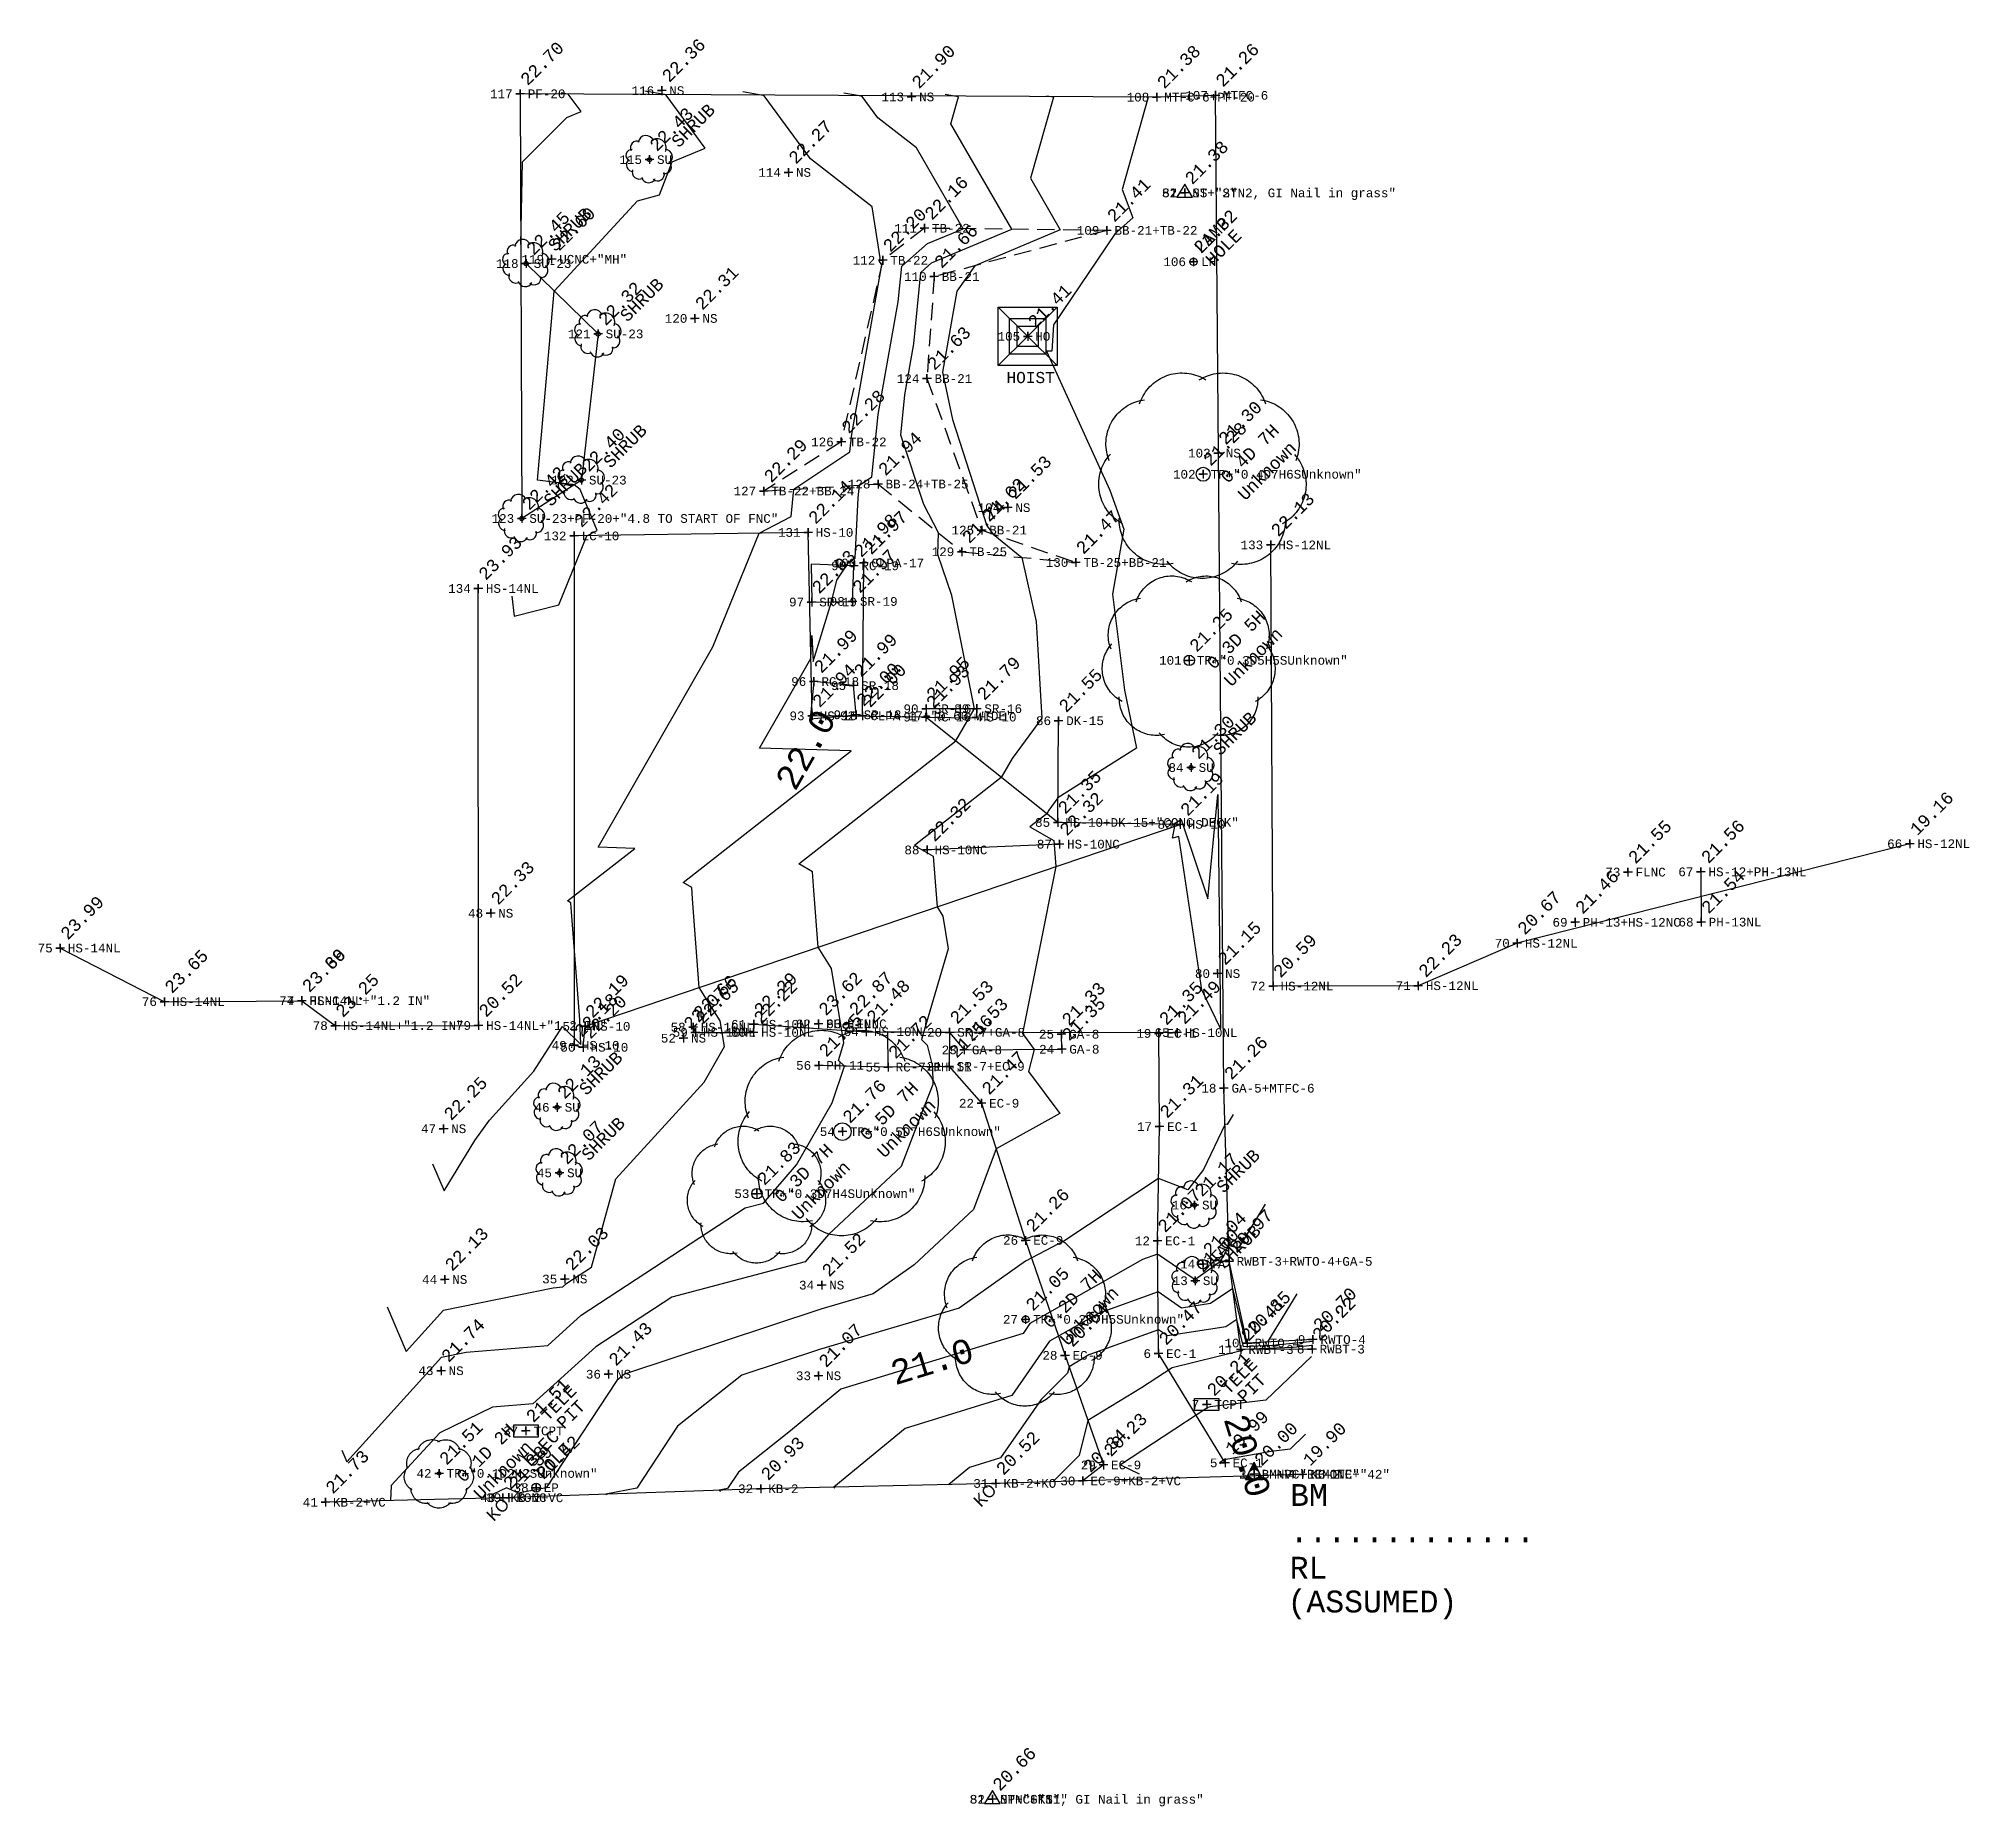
# Model space of a CAD drawing. Extents: x 473 to 674, y 500 to 672.
# Drawn here: x 472.7 to 528, y 499.8 to 550.5 of the extents above; entities that cross this region are included whole.
import ezdxf
from ezdxf.enums import TextEntityAlignment as Align

# ---------------------------------------------------------------- set-up
doc = ezdxf.new("R2010")
doc.units = 0
doc.linetypes.add('DASHED', pattern=[0.75, 0.5, -0.25])
for name, color, linetype in [('1', 7, 'CONTINUOUS'), ('11', 7, 'CONTINUOUS'), ('18', 7, 'CONTINUOUS'), ('2', 7, 'CONTINUOUS'), ('3', 7, 'CONTINUOUS'), ('36', 7, 'CONTINUOUS'), ('37', 7, 'CONTINUOUS'), ('38', 7, 'CONTINUOUS'), ('4', 7, 'CONTINUOUS'), ('40', 7, 'CONTINUOUS'), ('41', 7, 'CONTINUOUS'), ('42', 7, 'CONTINUOUS'), ('45', 7, 'CONTINUOUS'), ('46', 7, 'CONTINUOUS'), ('47', 7, 'CONTINUOUS'), ('5', 7, 'CONTINUOUS'), ('51', 7, 'CONTINUOUS'), ('52', 7, 'CONTINUOUS'), ('53', 7, 'CONTINUOUS'), ('54', 7, 'CONTINUOUS'), ('55', 7, 'CONTINUOUS'), ('6', 7, 'CONTINUOUS'), ('60', 7, 'CONTINUOUS'), ('61', 7, 'CONTINUOUS')]:
    doc.layers.add(name, color=color, linetype=linetype)
doc.styles.add('MONOTXT', font='MONOTXT', dxfattribs={"height": 0.2})
doc.styles.add('txt', font='TXT', dxfattribs={"height": 0.2})

msp = doc.modelspace()

# ---------------------------------------------------------------- texts
at = {"layer": '1', "color": 3, "linetype": 'CONTINUOUS', "style": 'MONOTXT'}
for s, p in [(' 22.70  ', (486.463, 548.902)), (' 22.36  ', (490.521, 548.993)), (' 21.90  ', (497.684, 548.812)), (' 21.38  ', (504.714, 548.806)), (' 21.26  ', (506.394, 548.858)), (' 22.43  ', (490.171, 547.015)), (' 22.27  ', (494.153, 546.648)), (' 21.38  ', (505.513, 546.061)), (' 21.38  ', (505.513, 546.061)), (' 21.38  ', (505.513, 546.061)), (' 22.16  ', (498.052, 545.047)), (' 21.41  ', (503.283, 544.986)), (' 22.45  ', (486.633, 544.035)), (' 22.20  ', (496.859, 544.128)), (' 21.32  ', (505.767, 544.086)), (' 21.66  ', (498.332, 543.661)), (' 22.31  ', (491.472, 542.462)), (' 22.32  ', (488.697, 542.018)), (' 21.41  ', (501.013, 541.948)), (' 21.63  ', (498.125, 540.737)), (' 22.28  ', (495.669, 538.921)), (' 21.30  ', (506.474, 538.599)), (' 22.40  ', (488.218, 537.825)), (' 21.94  ', (496.721, 537.713)), (' 21.28  ', (506.042, 537.993)), (' 22.29  ', (493.445, 537.512)), (' 22.42  ', (486.508, 536.725)), (' 21.53  ', (500.442, 537.036)), (' 22.42  ', (488.007, 536.225)), (' 22.14  ', (494.717, 536.325)), (' 21.62  ', (499.693, 536.392)), (' 21.97  ', (496.313, 535.449)), (' 21.74  ', (499.124, 535.771)), (' 21.47  ', (502.394, 535.463)), (' 21.98  ', (496.027, 535.368)), (' 22.03  ', (494.82, 534.329)), (' 21.97  ', (495.986, 534.346)), (' 21.25  ', (505.644, 532.657)), (' 21.99  ', (494.882, 532.05)), (' 21.99  ', (496.023, 531.933)), (' 21.94  ', (494.832, 531.066)), (' 22.00  ', (496.095, 531.097)), (' 22.00  ', (496.28, 531.067)), (' 21.93  ', (498.096, 531.03)), (' 21.95  ', (498.1, 531.269)), (' 21.79  ', (499.554, 531.272)), (' 21.55  ', (501.899, 530.926)), (' 21.30  ', (505.696, 529.583)), (' 21.35  ', (501.873, 528.009)), (' 21.19  ', (505.383, 527.954)), (' 22.33  ', (485.617, 525.406)), (' 21.15  ', (506.456, 523.676)), (' 22.19  ', (488.325, 522.164)), (' 22.18  ', (488.014, 521.619)), (' 22.07  ', (491.144, 521.823)), (' 21.53  ', (498.775, 521.991)), (' 21.33  ', (501.984, 521.938)), (' 21.35  ', (504.774, 521.96)), (' 22.20  ', (488.264, 521.562)), (' 21.85  ', (495.022, 521.043)), (' 21.53  ', (499.195, 521.486)), (' 21.35  ', (501.988, 521.506)), (' 21.72  ', (497.01, 520.994)), (' 21.56  ', (498.763, 521.015)), (' 21.47  ', (499.69, 519.958)), (' 21.26  ', (506.639, 520.389)), (' 22.13  ', (487.523, 519.841)), (' 22.25  ', (484.269, 519.227)), (' 21.76  ', (495.7, 519.144)), (' 21.31  ', (504.793, 519.289)), (' 22.07  ', (487.591, 517.962)), (' 21.83  ', (493.251, 517.365)), (' 21.17  ', (505.794, 517.038)), (' 21.26  ', (500.954, 516.025)), (' 21.07  ', (504.734, 516.013)), (' 21.04  ', (506.031, 515.345)), (' 20.97  ', (506.786, 515.424)), (' 22.13  ', (484.299, 514.905)), (' 22.03  ', (487.742, 514.918)), (' 21.52  ', (495.106, 514.743)), (' 21.00  ', (505.818, 514.869)), (' 21.05  ', (500.951, 513.761)), (' 20.64  ', (502.082, 512.729)), (' 20.47  ', (504.765, 512.78)), (' 20.41  ', (507.122, 512.894)), (' 20.85  ', (507.301, 513.082)), (' 20.22  ', (509.163, 512.908)), (' 20.70  ', (509.19, 513.183)), (' 21.74  ', (484.195, 512.289)), (' 21.43  ', (488.995, 512.188)), (' 21.07  ', (495.017, 512.143)), (' 20.21  ', (506.146, 511.32)), (' 21.51  ', (486.627, 510.564)), (' 20.23  ', (503.184, 509.586)), (' 19.99  ', (506.669, 509.646)), (' 21.51  ', (484.138, 509.344)), (' 21.42  ', (486.922, 508.935)), (' 20.93  ', (493.358, 508.903)), (' 20.52  ', (500.101, 509.057)), (' 20.34  ', (502.596, 509.128)), (' 19.90  ', (508.894, 509.317)), (' 21.73  ', (480.878, 508.517)), (' 21.38  ', (485.969, 508.645)), (' 20.66  ', (500, 500))]:
    msp.add_text(s, height=0.35, rotation=45, dxfattribs=at).set_placement(p)
at = {"layer": '3', "color": 7, "linetype": 'CONTINUOUS', "style": 'MONOTXT'}
for s, p in [(' 22.60  ', (487.365, 544.158)), (' 22.32  ', (498.127, 527.221)), (' 22.32  ', (501.923, 527.387)), (' 21.55  ', (518.221, 526.585)), (' 21.46  ', (516.706, 525.146)), (' 23.69  ', (480.205, 522.899)), (' 22.87  ', (495.887, 522.236)), (' 20.00  ', (507.504, 509.321)), (' 21.39  ', (486.138, 508.648)), (' 20.66  ', (500, 500))]:
    msp.add_text(s, height=0.35, rotation=45, dxfattribs=at).set_placement(p)
at = {"layer": '36', "color": 3, "linetype": 'CONTINUOUS', "style": 'MONOTXT'}
for s, p in [(' 0.4D 7H ', (506.536, 537.498)), (' Unknown', (507.031, 537.003)), (' 0.3D 5H ', (506.138, 532.162)), (' Unknown', (506.633, 531.667)), (' 0.5D 7H ', (496.194, 518.649)), (' Unknown', (496.689, 518.154)), (' 0.3D 7H ', (493.745, 516.87)), (' Unknown', (494.24, 516.375)), (' 0.2D 7H ', (501.445, 513.267)), (' Unknown', (501.94, 512.772)), (' 0.1D 2H ', (484.632, 508.849)), (' Unknown', (485.127, 508.354))]:
    msp.add_text(s, height=0.35, rotation=45, dxfattribs=at).set_placement(p)
at = {"layer": '4', "color": 7, "linetype": 'CONTINUOUS', "style": 'MONOTXT'}
for s, p in [(' 22.13  ', (507.98, 535.967)), (' 23.93  ', (485.263, 534.718)), (' 19.16  ', (526.3, 527.399)), (' 21.56  ', (520.313, 526.593)), (' 21.54  ', (520.318, 525.152)), (' 23.99  ', (473.279, 524.408)), (' 20.67  ', (515.048, 524.547)), (' 20.59  ', (508.046, 523.316)), (' 22.23  ', (512.21, 523.328)), (' 23.65  ', (476.266, 522.87)), (' 23.36  ', (480.205, 522.898)), (' 23.25  ', (481.164, 522.182)), (' 20.52  ', (485.271, 522.187)), (' 22.66  ', (491.424, 522.14)), (' 22.29  ', (493.157, 522.222)), (' 23.62  ', (495.012, 522.232)), (' 22.65  ', (491.485, 521.99)), (' 22.22  ', (493.155, 521.988)), (' 21.48  ', (496.386, 522.01)), (' 21.49  ', (505.298, 521.984))]:
    msp.add_text(s, height=0.35, rotation=45, dxfattribs=at).set_placement(p)
at = {"layer": '5', "color": 1, "linetype": 'CONTINUOUS', "style": 'MONOTXT'}
for s, p in [(' NS', (490.521, 548.993)), (' PF-20', (486.463, 548.902)), (' NS', (497.684, 548.812)), (' MTFC-6+PF-20', (504.714, 548.806)), (' MTFC-6', (506.394, 548.858)), (' SU', (490.171, 547.015)), (' NS', (494.153, 546.648)), (' ST+"STN2, GI Nail in grass"', (505.513, 546.061)), (' ST+"2"', (505.513, 546.061)), (' NS', (505.513, 546.061)), (' TB-22', (498.052, 545.047)), (' BB-21+TB-22', (503.283, 544.986)), (' SU-23', (486.633, 544.035)), (' UCNC+"MH"', (487.365, 544.158)), (' TB-22', (496.859, 544.128)), (' LH', (505.767, 544.086)), (' BB-21', (498.332, 543.661)), (' NS', (491.472, 542.462)), (' SU-23', (488.697, 542.018)), (' HO', (501.013, 541.948)), (' BB-21', (498.125, 540.737)), (' TB-22', (495.669, 538.921)), (' NS', (506.474, 538.599)), (' TR+"0.4D7H6SUnknown"', (506.042, 537.993)), (' SU-23', (488.218, 537.825)), (' TB-22+BB-24', (493.445, 537.512)), (' BB-24+TB-25', (496.721, 537.713)), (' NS', (500.442, 537.036)), (' SU-23+PF-20+"4.8 TO START OF FNC"', (486.508, 536.725)), (' LC-10', (488.007, 536.225)), (' HS-10', (494.717, 536.325)), (' BB-21', (499.693, 536.392)), (' TB-25', (499.124, 535.771)), (' HS-12NL', (507.98, 535.967)), (' RC-19', (496.027, 535.368)), (' CLPA-17', (496.313, 535.449)), (' TB-25+BB-21', (502.394, 535.463)), (' HS-14NL', (485.263, 534.718)), (' SR-19', (494.82, 534.329)), (' SR-19', (495.986, 534.346)), (' TR+"0.3D5H5SUnknown"', (505.644, 532.657)), (' RC-18', (494.882, 532.05)), (' SR-18', (496.023, 531.933)), (' SR-16', (498.1, 531.269)), (' SR-16', (499.554, 531.272)), (' HS-10', (494.832, 531.066)), (' SR-18', (496.095, 531.097)), (' CLPA-17+"0.60 WIDE"', (496.28, 531.067)), (' RC-16+HS-10', (498.096, 531.03)), (' DK-15', (501.899, 530.926)), (' SU', (505.696, 529.583)), (' HS-10+DK-15+"CONC DECK"', (501.873, 528.009)), (' HS-10', (505.383, 527.954)), (' HS-10NC', (501.923, 527.387)), (' HS-12NL', (526.3, 527.399)), (' HS-10NC', (498.127, 527.221)), (' FLNC', (518.221, 526.585)), (' HS-12+PH-13NL', (520.313, 526.593)), (' NS', (485.617, 525.406)), (' PH-13NL', (520.318, 525.152)), (' PH-13+HS-12NC', (516.706, 525.146)), (' HS-14NL', (473.279, 524.408)), (' HS-12NL', (515.048, 524.547)), (' NS', (506.456, 523.676)), (' HS-12NL', (508.046, 523.316)), (' HS-12NL', (512.21, 523.328)), (' HS-14NL', (476.266, 522.87)), (' HS-14NL+"1.2 IN"', (480.205, 522.898)), (' FLNC', (480.205, 522.899)), (' HS-14NL+"1.2 IN"', (481.164, 522.182)), (' HS-14NL+"1.2 IN"', (485.271, 522.187)), (' HS-10', (488.325, 522.164)), (' HS-10NL', (491.424, 522.14)), (' HS-10NL', (491.485, 521.99)), (' HS-10NL', (493.155, 521.988)), (' HS-10NL', (493.157, 522.222)), (' PH-11NL', (495.012, 522.232)), (' FLNC', (495.887, 522.236)), (' HS-10NL', (496.386, 522.01)), (' SR-7+GA-8', (498.775, 521.991)), (' GA-8', (501.984, 521.938)), (' EC-1', (504.774, 521.96)), (' HS-10NL', (505.298, 521.984)), (' HS-10', (488.014, 521.619)), (' HS-10', (488.264, 521.562)), (' NS', (491.144, 521.823)), (' GA-8', (499.195, 521.486)), (' GA-8', (501.988, 521.506)), (' PH-11', (495.022, 521.043)), (' RC-7+PH-11', (497.01, 520.994)), (' SR-7+EC-9', (498.763, 521.015)), (' GA-5+MTFC-6', (506.639, 520.389)), (' SU', (487.523, 519.841)), (' EC-9', (499.69, 519.958)), (' NS', (484.269, 519.227)), (' TR+"0.5D7H6SUnknown"', (495.7, 519.144)), (' EC-1', (504.793, 519.289)), (' SU', (487.591, 517.962)), (' TR+"0.3D7H4SUnknown"', (493.251, 517.365)), (' SU', (505.794, 517.038)), (' EC-9', (500.954, 516.025)), (' EC-1', (504.734, 516.013)), (' TA', (506.031, 515.345)), (' RWBT-3+RWTO-4+GA-5', (506.786, 515.424)), (' NS', (484.299, 514.905)), (' NS', (487.742, 514.918)), (' NS', (495.106, 514.743)), (' SU', (505.818, 514.869)), (' TR+"0.2D7H5SUnknown"', (500.951, 513.761)), (' RWTO-4', (507.301, 513.082)), (' RWTO-4', (509.19, 513.183)), (' EC-9', (502.082, 512.729)), (' EC-1', (504.765, 512.78)), (' RWBT-3', (507.122, 512.894)), (' RWBT-3', (509.163, 512.908)), (' NS', (484.195, 512.289)), (' NS', (488.995, 512.188)), (' NS', (495.017, 512.143)), (' TCPT', (506.146, 511.32)), (' TCPT', (486.627, 510.564)), (' TR+"0.1D2H2SUnknown"', (484.138, 509.344)), (' EC-9+KB-2+VC', (502.596, 509.128)), (' EC-9', (503.184, 509.586)), (' EC-1', (506.669, 509.646)), (' BMNP+"REMOTE"', (507.504, 509.323)), (' BM+VC+EC-1NC+"42"', (507.504, 509.321)), (' KB-2', (508.894, 509.317)), (' KB-2+VC', (485.969, 508.645)), (' KONC', (486.138, 508.648)), (' EP', (486.922, 508.935)), (' KB-2', (493.358, 508.903)), (' KB-2+KO', (500.101, 509.057)), (' KB-2+VC', (480.878, 508.517)), (' ST+"STN1, GI Nail in grass"', (500, 500)), (' STNC+"1"', (500, 500)), (' NP+"CKS1"', (500.002, 500))]:
    msp.add_text(s, height=0.25, dxfattribs=at).set_placement(p, align=Align.MIDDLE_LEFT)
at = {"layer": '6', "color": 2, "linetype": 'CONTINUOUS', "style": 'MONOTXT'}
for s, p in [('116 ', (490.521, 548.993)), ('117 ', (486.463, 548.902)), ('113 ', (497.684, 548.812)), ('108 ', (504.714, 548.806)), ('107 ', (506.394, 548.858)), ('115 ', (490.171, 547.015)), ('114 ', (494.153, 546.648)), ('S2 ', (505.513, 546.061)), ('57 ', (505.513, 546.061)), ('81 ', (505.513, 546.061)), ('111 ', (498.052, 545.047)), ('109 ', (503.283, 544.986)), ('118 ', (486.633, 544.035)), ('119 ', (487.365, 544.158)), ('112 ', (496.859, 544.128)), ('106 ', (505.767, 544.086)), ('110 ', (498.332, 543.661)), ('120 ', (491.472, 542.462)), ('121 ', (488.697, 542.018)), ('105 ', (501.013, 541.948)), ('124 ', (498.125, 540.737)), ('126 ', (495.669, 538.921)), ('103 ', (506.474, 538.599)), ('102 ', (506.042, 537.993)), ('122 ', (488.218, 537.825)), ('127 ', (493.445, 537.512)), ('128 ', (496.721, 537.713)), ('104 ', (500.442, 537.036)), ('123 ', (486.508, 536.725)), ('132 ', (488.007, 536.225)), ('131 ', (494.717, 536.325)), ('125 ', (499.693, 536.392)), ('129 ', (499.124, 535.771)), ('133 ', (507.98, 535.967)), ('99 ', (496.027, 535.368)), ('100 ', (496.313, 535.449)), ('130 ', (502.394, 535.463)), ('134 ', (485.263, 534.718)), ('97 ', (494.82, 534.329)), ('98 ', (495.986, 534.346)), ('101 ', (505.644, 532.657)), ('96 ', (494.882, 532.05)), ('95 ', (496.023, 531.933)), ('90 ', (498.1, 531.269)), ('89 ', (499.554, 531.272)), ('93 ', (494.832, 531.066)), ('94 ', (496.095, 531.097)), ('92 ', (496.28, 531.067)), ('91 ', (498.096, 531.03)), ('86 ', (501.899, 530.926)), ('84 ', (505.696, 529.583)), ('85 ', (501.873, 528.009)), ('83 ', (505.383, 527.954)), ('87 ', (501.923, 527.387)), ('66 ', (526.3, 527.399)), ('88 ', (498.127, 527.221)), ('73 ', (518.221, 526.585)), ('67 ', (520.313, 526.593)), ('48 ', (485.617, 525.406)), ('68 ', (520.318, 525.152)), ('69 ', (516.706, 525.146)), ('75 ', (473.279, 524.408)), ('70 ', (515.048, 524.547)), ('80 ', (506.456, 523.676)), ('72 ', (508.046, 523.316)), ('71 ', (512.21, 523.328)), ('76 ', (476.266, 522.87)), ('74 ', (480.205, 522.899)), ('77 ', (480.205, 522.898)), ('78 ', (481.164, 522.182)), ('79 ', (485.271, 522.187)), ('51 ', (488.325, 522.164)), ('58 ', (491.424, 522.14)), ('59 ', (491.485, 521.99)), ('60 ', (493.155, 521.988)), ('61 ', (493.157, 522.222)), ('62 ', (495.012, 522.232)), ('63 ', (495.887, 522.236)), ('64 ', (496.386, 522.01)), ('20 ', (498.775, 521.991)), ('25 ', (501.984, 521.938)), ('19 ', (504.774, 521.96)), ('65 ', (505.298, 521.984)), ('49 ', (488.014, 521.619)), ('50 ', (488.264, 521.562)), ('52 ', (491.144, 521.823)), ('23 ', (499.195, 521.486)), ('24 ', (501.988, 521.506)), ('56 ', (495.022, 521.043)), ('55 ', (497.01, 520.994)), ('21 ', (498.763, 521.015)), ('18 ', (506.639, 520.389)), ('46 ', (487.523, 519.841)), ('22 ', (499.69, 519.958)), ('47 ', (484.269, 519.227)), ('54 ', (495.7, 519.144)), ('17 ', (504.793, 519.289)), ('45 ', (487.591, 517.962)), ('53 ', (493.251, 517.365)), ('16 ', (505.794, 517.038)), ('26 ', (500.954, 516.025)), ('12 ', (504.734, 516.013)), ('14 ', (506.031, 515.345)), ('15 ', (506.786, 515.424)), ('44 ', (484.299, 514.905)), ('35 ', (487.742, 514.918)), ('34 ', (495.106, 514.743)), ('13 ', (505.818, 514.869)), ('27 ', (500.951, 513.761)), ('10 ', (507.301, 513.082)), ('9 ', (509.19, 513.183)), ('28 ', (502.082, 512.729)), ('6 ', (504.765, 512.78)), ('11 ', (507.122, 512.894)), ('8 ', (509.163, 512.908)), ('43 ', (484.195, 512.289)), ('36 ', (488.995, 512.188)), ('33 ', (495.017, 512.143)), ('7 ', (506.146, 511.32)), ('37 ', (486.627, 510.564)), ('42 ', (484.138, 509.344)), ('30 ', (502.596, 509.128)), ('29 ', (503.184, 509.586)), ('5 ', (506.669, 509.646)), ('3 ', (507.504, 509.321)), ('1 ', (507.504, 509.323)), ('4 ', (508.894, 509.317)), ('40 ', (485.969, 508.645)), ('39 ', (486.138, 508.648)), ('38 ', (486.922, 508.935)), ('32 ', (493.358, 508.903)), ('31 ', (500.101, 509.057)), ('41 ', (480.878, 508.517)), ('S1 ', (500, 500)), ('82 ', (500.002, 500)), ('2 ', (500, 500))]:
    msp.add_text(s, height=0.25, dxfattribs=at).set_placement(p, align=Align.MIDDLE_RIGHT)
at = {"layer": '61', "color": 7, "linetype": 'CONTINUOUS', "style": 'MONOTXT'}
for s, rotation, p in [('22.0', 60.3057, (494.641, 530.103)), ('21.0', 17.0634, (498.266, 512.559)), ('20.0', 287.208, (507.317, 509.852))]:
    msp.add_text(s, height=0.7, rotation=rotation, dxfattribs=at).set_placement(p, align=Align.MIDDLE)

# ---------------------------------------------------------------- blocks, each defined once
blk = doc.blocks.new('STN')
at = {"layer": '4', "color": 7, "linetype": 'CONTINUOUS'}
blk.add_lwpolyline([(-0.223, -0.125), (0.223, -0.125), (0, 0.249)], close=True, dxfattribs=at)
blk.add_point((0, 0.019), dxfattribs=at)
blk = doc.blocks.new('*O15')
at = {"layer": '51', "color": 30, "linetype": 'CONTINUOUS'}
for p, q in [((-0.25, -0.244), (0, 0.245)), ((0.25, -0.244), (0, 0.245)), ((-0.25, -0.244), (0.25, -0.244)), ((-0.169, -0.192), (-0.168, -0.192))]:
    blk.add_line(p, q, dxfattribs=at)
for points in [[(0.001, 0.226), (0.103, 0.025), (0.055, 0.052), (-0.001, 0.063), (-0.045, 0.054), (-0.079, 0.042), (-0.109, 0.021), (-0.002, 0.226)], [(-0.001, 0.205), (0.085, 0.049), (0.05, 0.061), (0.013, 0.066), (-0.028, 0.059), (-0.05, 0.056), (-0.088, 0.046), (-0.075, 0.078), (-0.002, 0.204)], [(-0.002, 0.188), (0.068, 0.064), (0.041, 0.069), (0.002, 0.07), (-0.054, 0.062), (-0.075, 0.058), (-0.004, 0.187)], [(-0.002, 0.167), (0.05, 0.076), (-0.005, 0.078), (-0.056, 0.067), (-0.006, 0.168)], [(-0.004, 0.152), (0.037, 0.085), (-0.003, 0.085), (-0.041, 0.077), (-0.005, 0.149)], [(-0.001, 0.131), (0.017, 0.095), (-0.021, 0.091), (-0.003, 0.133)], [(-0.003, 0.116), (0.004, 0.107), (-0.005, 0.105), (-0.004, 0.114)], [(-0.069, -0.237), (-0.235, -0.236), (-0.157, -0.074), (-0.159, -0.12), (-0.145, -0.16), (-0.116, -0.203), (-0.068, -0.234)], [(-0.094, -0.23), (-0.219, -0.225), (-0.167, -0.107), (-0.162, -0.132), (-0.145, -0.169), (-0.129, -0.197), (-0.097, -0.228)], [(-0.119, -0.219), (-0.204, -0.215), (-0.171, -0.135), (-0.156, -0.168), (-0.121, -0.215)], [(-0.169, -0.156), (-0.189, -0.205), (-0.141, -0.213), (-0.168, -0.158)], [(-0.169, -0.178), (-0.175, -0.195), (-0.158, -0.202), (-0.168, -0.179)], [(0.155, -0.079), (0.235, -0.235), (0.062, -0.238), (0.107, -0.21), (0.146, -0.153), (0.158, -0.09)], [(0.217, -0.225), (0.092, -0.229), (0.12, -0.206), (0.153, -0.157), (0.158, -0.111), (0.218, -0.222)], [(0.201, -0.217), (0.116, -0.222), (0.135, -0.202), (0.149, -0.17), (0.164, -0.139), (0.206, -0.219)], [(0.166, -0.161), (0.189, -0.209), (0.141, -0.209), (0.163, -0.162)], [(0.165, -0.179), (0.175, -0.2), (0.153, -0.2), (0.162, -0.183)], [(0.166, -0.192), (0.168, -0.195), (0.163, -0.194), (0.164, -0.192)]]:
    blk.add_lwpolyline(points, dxfattribs=at)
blk.add_circle((0.001, -0.094), 0.15, dxfattribs=at)
blk = doc.blocks.new('*O16')
at = {"layer": '51', "color": 30, "linetype": 'CONTINUOUS', "style": 'MONOTXT'}
for s, p in [('BM ', (-2.447, 0.732)), ('RL ', (-2.46, -1.355))]:
    blk.add_text(s, height=0.625, dxfattribs=at).set_placement(p)
for tag in ['TAG00', 'TAG10', 'TAG20']:
    blk.add_attdef(tag, (0, 0), '', height=0.625, dxfattribs=at)
blk = doc.blocks.new('BMHT')
at = {"layer": '51', "color": 30, "linetype": 'CONTINUOUS'}
blk.add_blockref('*O15', (-0.001, 0.094), dxfattribs=at)
ref = blk.add_blockref('*O16', (3.479, -1.64), dxfattribs=at)
ref.add_attrib('TAG20', '.............', (1.019, -1.954), dxfattribs={"color": 30, "linetype": 'CONTINUOUS', "height": 0.625, "style": 'MONOTXT'})
at = {"layer": '51', "color": 30, "linetype": 'CONTINUOUS', "style": 'MONOTXT'}
blk.add_text('(ASSUMED)', height=0.625, dxfattribs=at).set_placement((0.958, -3.964))
blk = doc.blocks.new('TP')
at = {"layer": '53', "color": 5, "linetype": 'CONTINUOUS'}
blk.add_lwpolyline([(-0.35, 0.176), (0.349, 0.176), (0.349, -0.176), (-0.35, -0.176)], close=True, dxfattribs=at)
at = {"layer": '53', "color": 5, "linetype": 'CONTINUOUS', "style": 'MONOTXT'}
for s, p in [('TELE', (0.624, 0.262)), ('PIT', (1.09, 0.03))]:
    blk.add_text(s, height=0.35, rotation=45, dxfattribs=at).set_placement(p)
blk = doc.blocks.new('*O19')
at = {"layer": '18', "color": 3, "linetype": 'CONTINUOUS'}
blk.add_circle((0.008733, -0.014351), 0.06, dxfattribs=at)
for centre, radius, start, end in [((-0.089058, 0.455001), 0.223949, 18.5271, 174.594381), ((0.224454, 0.316643), 0.265509, 337.829442, 129.073458), ((-0.499977, 0.108022), 0.16679, 84.886172, 246.468386), ((-0.358447, 0.33607), 0.177891, 63.138222, 208.481331), ((0.455563, 0.066152), 0.212249, 297.993031, 89.448886), ((-0.462107, -0.16199), 0.192737, 128.406394, 271.990853), ((-0.282029, -0.364834), 0.20853, 162.463739, 299.943144), ((-0.013806, -0.466964), 0.209392, 194.933031, 334.409214), ((0.242599, -0.433082), 0.191464, 229.476608, 15.547208), ((0.441369, -0.217673), 0.194678, 257.957975, 48.796522)]:
    blk.add_arc(centre, radius, start, end, dxfattribs=at)
blk = doc.blocks.new('SU')
at = {"layer": '18', "color": 3, "linetype": 'CONTINUOUS'}
blk.add_blockref('*O19', (-0.009, 0.014), dxfattribs=at)
at = {"layer": '46', "color": 3, "linetype": 'CONTINUOUS', "style": 'MONOTXT'}
blk.add_text('SHRUB', height=0.35, rotation=45, dxfattribs=at).set_placement((0.714256, 0.443744), align=Align.MIDDLE_LEFT)
blk = doc.blocks.new('TAP')
at = {"layer": '52', "color": 54, "linetype": 'CONTINUOUS'}
blk.add_circle((-0.000122, 0.000291), 0.13248, dxfattribs=at)
at = {"layer": '52', "color": 54, "linetype": 'CONTINUOUS', "style": 'MONOTXT'}
blk.add_text('TAP', height=0.32, rotation=47.666419, dxfattribs=at).set_placement((0.271722, 0.083751), align=Align.MIDDLE_LEFT)
blk = doc.blocks.new('TREE')
at = {"layer": '11', "color": 7, "linetype": 'CONTINUOUS'}
for points in [[(-0.30376, 0.336038, -0.050663), (-0.286511, 0.375565, -0.050652), (-0.261664, 0.41082, -0.050649), (-0.230236, 0.440361, -0.050655), (-0.193512, 0.462979, -0.050667), (-0.152996, 0.477748, -0.050685), (-0.110344, 0.484064, -0.050705), (-0.067302, 0.481669, -0.050724), (-0.025632, 0.470661, -0.05074), (0.012963, 0.45149, -0.05074)], [(-0.018469, 0.451129, -0.050659), (0.020141, 0.470347, -0.050675), (0.06182, 0.481405, -0.050694), (0.104864, 0.483852, -0.050714), (0.14751, 0.477587, -0.050732), (0.188015, 0.462867, -0.050744), (0.224721, 0.440294, -0.05075), (0.256126, 0.410791, -0.050747), (0.280945, 0.375566, -0.050736), (0.298163, 0.33606, -0.050736)], [(-0.448509, 0.064566, -0.050727), (-0.460692, 0.105907, -0.050708), (-0.464304, 0.148863, -0.050688), (-0.459197, 0.191675, -0.050669), (-0.44558, 0.232592, -0.050656), (-0.42401, 0.26994, -0.05065), (-0.395369, 0.302191, -0.050651), (-0.36083, 0.328024, -0.050661), (-0.321806, 0.346384, -0.050677), (-0.279893, 0.356519, -0.050677)], [(0.273873, 0.355987, -0.050722), (0.315777, 0.345903, -0.050738), (0.354787, 0.32759, -0.050748), (0.389305, 0.301798, -0.05075), (0.41792, 0.269582, -0.050743), (0.439461, 0.23226, -0.05073), (0.453046, 0.19136, -0.050711), (0.458119, 0.148553, -0.050691), (0.454473, 0.105594, -0.050672), (0.442258, 0.064238, -0.050672)], [(-0.384987, -0.236263, -0.050746), (-0.420901, -0.212451, -0.05075), (-0.451282, -0.181894, -0.050746), (-0.474886, -0.145843, -0.050734), (-0.490746, -0.105772, -0.050717), (-0.498216, -0.063321, -0.050697), (-0.496988, -0.020226, -0.050677), (-0.487113, 0.021748, -0.050661), (-0.468995, 0.060885, -0.050651), (-0.443376, 0.095583, -0.050651)], [(0.436475, 0.095129, -0.050748), (0.462067, 0.060462, -0.050738), (0.480154, 0.021347, -0.050722), (0.489996, -0.020616, -0.050702), (0.49119, -0.063709, -0.050682), (0.483687, -0.106169, -0.050665), (0.467794, -0.146259, -0.050653), (0.444162, -0.182339, -0.050649), (0.413757, -0.212932, -0.050653), (0.377824, -0.236787, -0.050653)], [(-0.142916, -0.425687, -0.050688), (-0.185757, -0.430546, -0.050708), (-0.228691, -0.426687, -0.050727), (-0.269961, -0.414265, -0.050742), (-0.307879, -0.393789, -0.050749), (-0.340892, -0.366098, -0.050749), (-0.367651, -0.332325, -0.05074), (-0.387061, -0.29385, -0.050725), (-0.398327, -0.252248, -0.050706), (-0.400988, -0.209223, -0.050706)], [(0.393255, -0.209386, -0.050693), (0.39056, -0.252415, -0.050674), (0.379261, -0.29403, -0.050659), (0.359821, -0.332528, -0.050651), (0.333035, -0.366335, -0.05065), (0.299999, -0.394065, -0.050657), (0.262065, -0.414587, -0.050672), (0.220786, -0.427058, -0.05069), (0.177849, -0.43097, -0.050711), (0.135012, -0.426162, -0.050711)], [(0.164435, -0.415072, -0.050649), (0.134714, -0.446329, -0.050652), (0.099316, -0.470972, -0.050663), (0.05969, -0.487993, -0.05068), (0.017458, -0.496694, -0.050699), (-0.025653, -0.49672, -0.050719), (-0.067878, -0.48807, -0.050736), (-0.10749, -0.471097, -0.050747), (-0.142868, -0.446497, -0.05075), (-0.172565, -0.415276, -0.05075)]]:
    blk.add_lwpolyline(points, format="xyb", dxfattribs=at)
blk = doc.blocks.new('KO')
at = {"layer": '41', "color": 7, "linetype": 'CONTINUOUS', "style": 'txt'}
blk.add_text('KO', height=0.35, rotation=45, dxfattribs=at).set_placement((-0.553744, -0.576256), align=Align.MIDDLE_LEFT)
blk = doc.blocks.new('EP')
at = {"layer": '55', "color": 2, "linetype": 'CONTINUOUS'}
blk.add_circle((-0.000471, 0.000336), 0.128, dxfattribs=at)
at = {"layer": '55', "color": 2, "linetype": 'CONTINUOUS', "style": 'MONOTXT'}
for s, p in [('ELEC', (-0.163, 0.581)), ('POLE', (0.199, 0.218))]:
    blk.add_text(s, height=0.35, rotation=45, dxfattribs=at).set_placement(p)
blk = doc.blocks.new('*O24')
at = {"layer": '41', "color": 7, "linetype": 'CONTINUOUS'}
for p, q in [((-0.846, 0.835), (0.846, -0.834)), ((-0.845, -0.835), (0.847, 0.835))]:
    blk.add_line(p, q, dxfattribs=at)
for points in [[(-0.846, 0.835), (0.847, 0.835), (0.846, -0.834), (-0.845, -0.835)], [(-0.518, 0.507), (0.521, 0.507), (0.52, -0.507), (-0.518, -0.507)], [(-0.301, 0.291), (0.302, 0.291), (0.303, -0.29), (-0.302, -0.29)]]:
    blk.add_lwpolyline(points, close=True, dxfattribs=at)
blk = doc.blocks.new('HOIST')
at = {"layer": '41', "color": 7, "linetype": 'CONTINUOUS'}
blk.add_blockref('*O24', (-0.001, 0), dxfattribs=at)
at = {"layer": '41', "color": 7, "linetype": 'CONTINUOUS', "style": 'MONOTXT'}
blk.add_text('HOIST', height=0.32, dxfattribs=at).set_placement((-0.608, -1.341))
blk = doc.blocks.new('LAMPH')
at = {"layer": '54', "color": 62, "linetype": 'CONTINUOUS'}
blk.add_circle((-0.000051, -0.000089), 0.1035, dxfattribs=at)
at = {"layer": '54', "color": 62, "linetype": 'CONTINUOUS', "style": 'MONOTXT'}
for s, p in [('LAMP', (0.095256, 0.333744)), ('HOLE', (0.426256, -0.014256))]:
    blk.add_text(s, height=0.35, rotation=45, dxfattribs=at).set_placement(p, align=Align.MIDDLE_LEFT)

# ---------------------------------------------------------------- linework, layer by layer
at = {"layer": '2', "color": 3, "linetype": 'CONTINUOUS'}
for points in [[(490.646, 548.993), (490.396, 548.993), (490.521, 548.993), (490.521, 549.118), (490.521, 548.868)], [(486.588, 548.902), (486.338, 548.902), (486.463, 548.902), (486.463, 549.027), (486.463, 548.777)], [(497.809, 548.812), (497.559, 548.812), (497.684, 548.812), (497.684, 548.937), (497.684, 548.687)], [(504.839, 548.806), (504.589, 548.806), (504.714, 548.806), (504.714, 548.931), (504.714, 548.681)], [(506.519, 548.858), (506.269, 548.858), (506.394, 548.858), (506.394, 548.983), (506.394, 548.733)], [(490.296, 547.015), (490.046, 547.015), (490.171, 547.015), (490.171, 547.14), (490.171, 546.89)], [(494.278, 546.648), (494.028, 546.648), (494.153, 546.648), (494.153, 546.773), (494.153, 546.523)], [(505.638, 546.061), (505.388, 546.061), (505.513, 546.061), (505.513, 546.186), (505.513, 545.936)], [(505.638, 546.061), (505.388, 546.061), (505.513, 546.061), (505.513, 546.186), (505.513, 545.936)], [(505.638, 546.061), (505.388, 546.061), (505.513, 546.061), (505.513, 546.186), (505.513, 545.936)], [(498.177, 545.047), (497.927, 545.047), (498.052, 545.047), (498.052, 545.172), (498.052, 544.922)], [(503.408, 544.986), (503.158, 544.986), (503.283, 544.986), (503.283, 545.111), (503.283, 544.861)], [(486.758, 544.035), (486.508, 544.035), (486.633, 544.035), (486.633, 544.16), (486.633, 543.91)], [(496.984, 544.128), (496.734, 544.128), (496.859, 544.128), (496.859, 544.253), (496.859, 544.003)], [(505.892, 544.086), (505.642, 544.086), (505.767, 544.086), (505.767, 544.211), (505.767, 543.961)], [(498.457, 543.661), (498.207, 543.661), (498.332, 543.661), (498.332, 543.786), (498.332, 543.536)], [(491.597, 542.462), (491.347, 542.462), (491.472, 542.462), (491.472, 542.587), (491.472, 542.337)], [(488.822, 542.018), (488.572, 542.018), (488.697, 542.018), (488.697, 542.143), (488.697, 541.893)], [(501.138, 541.948), (500.888, 541.948), (501.013, 541.948), (501.013, 542.073), (501.013, 541.823)], [(498.25, 540.737), (498, 540.737), (498.125, 540.737), (498.125, 540.862), (498.125, 540.612)], [(495.794, 538.921), (495.544, 538.921), (495.669, 538.921), (495.669, 539.046), (495.669, 538.796)], [(506.599, 538.599), (506.349, 538.599), (506.474, 538.599), (506.474, 538.724), (506.474, 538.474)], [(506.167, 537.993), (505.917, 537.993), (506.042, 537.993), (506.042, 538.118), (506.042, 537.868)], [(488.343, 537.825), (488.093, 537.825), (488.218, 537.825), (488.218, 537.95), (488.218, 537.7)], [(493.57, 537.512), (493.32, 537.512), (493.445, 537.512), (493.445, 537.637), (493.445, 537.387)], [(496.846, 537.713), (496.596, 537.713), (496.721, 537.713), (496.721, 537.838), (496.721, 537.588)], [(500.567, 537.036), (500.317, 537.036), (500.442, 537.036), (500.442, 537.161), (500.442, 536.911)], [(486.633, 536.725), (486.383, 536.725), (486.508, 536.725), (486.508, 536.85), (486.508, 536.6)], [(488.132, 536.225), (487.882, 536.225), (488.007, 536.225), (488.007, 536.35), (488.007, 536.1)], [(494.842, 536.325), (494.592, 536.325), (494.717, 536.325), (494.717, 536.45), (494.717, 536.2)], [(499.818, 536.392), (499.568, 536.392), (499.693, 536.392), (499.693, 536.517), (499.693, 536.267)], [(499.249, 535.771), (498.999, 535.771), (499.124, 535.771), (499.124, 535.896), (499.124, 535.646)], [(496.152, 535.368), (495.902, 535.368), (496.027, 535.368), (496.027, 535.493), (496.027, 535.243)], [(496.438, 535.449), (496.188, 535.449), (496.313, 535.449), (496.313, 535.574), (496.313, 535.324)], [(502.519, 535.463), (502.269, 535.463), (502.394, 535.463), (502.394, 535.588), (502.394, 535.338)], [(494.945, 534.329), (494.695, 534.329), (494.82, 534.329), (494.82, 534.454), (494.82, 534.204)], [(496.111, 534.346), (495.861, 534.346), (495.986, 534.346), (495.986, 534.471), (495.986, 534.221)], [(505.769, 532.657), (505.519, 532.657), (505.644, 532.657), (505.644, 532.782), (505.644, 532.532)], [(495.007, 532.05), (494.757, 532.05), (494.882, 532.05), (494.882, 532.175), (494.882, 531.925)], [(496.148, 531.933), (495.898, 531.933), (496.023, 531.933), (496.023, 532.058), (496.023, 531.808)], [(498.225, 531.269), (497.975, 531.269), (498.1, 531.269), (498.1, 531.394), (498.1, 531.144)], [(499.679, 531.272), (499.429, 531.272), (499.554, 531.272), (499.554, 531.397), (499.554, 531.147)], [(494.957, 531.066), (494.707, 531.066), (494.832, 531.066), (494.832, 531.191), (494.832, 530.941)], [(496.22, 531.097), (495.97, 531.097), (496.095, 531.097), (496.095, 531.222), (496.095, 530.972)], [(496.405, 531.067), (496.155, 531.067), (496.28, 531.067), (496.28, 531.192), (496.28, 530.942)], [(498.221, 531.03), (497.971, 531.03), (498.096, 531.03), (498.096, 531.155), (498.096, 530.905)], [(502.024, 530.926), (501.774, 530.926), (501.899, 530.926), (501.899, 531.051), (501.899, 530.801)], [(505.821, 529.583), (505.571, 529.583), (505.696, 529.583), (505.696, 529.708), (505.696, 529.458)], [(501.998, 528.009), (501.748, 528.009), (501.873, 528.009), (501.873, 528.134), (501.873, 527.884)], [(505.508, 527.954), (505.258, 527.954), (505.383, 527.954), (505.383, 528.079), (505.383, 527.829)], [(485.742, 525.406), (485.492, 525.406), (485.617, 525.406), (485.617, 525.531), (485.617, 525.281)], [(506.581, 523.676), (506.331, 523.676), (506.456, 523.676), (506.456, 523.801), (506.456, 523.551)], [(488.45, 522.164), (488.2, 522.164), (488.325, 522.164), (488.325, 522.289), (488.325, 522.039)], [(498.9, 521.991), (498.65, 521.991), (498.775, 521.991), (498.775, 522.116), (498.775, 521.866)], [(502.109, 521.938), (501.859, 521.938), (501.984, 521.938), (501.984, 522.063), (501.984, 521.813)], [(504.899, 521.96), (504.649, 521.96), (504.774, 521.96), (504.774, 522.085), (504.774, 521.835)], [(488.139, 521.619), (487.889, 521.619), (488.014, 521.619), (488.014, 521.744), (488.014, 521.494)], [(488.389, 521.562), (488.139, 521.562), (488.264, 521.562), (488.264, 521.687), (488.264, 521.437)], [(491.269, 521.823), (491.019, 521.823), (491.144, 521.823), (491.144, 521.948), (491.144, 521.698)], [(499.32, 521.486), (499.07, 521.486), (499.195, 521.486), (499.195, 521.611), (499.195, 521.361)], [(502.113, 521.506), (501.863, 521.506), (501.988, 521.506), (501.988, 521.631), (501.988, 521.381)], [(495.147, 521.043), (494.897, 521.043), (495.022, 521.043), (495.022, 521.168), (495.022, 520.918)], [(497.135, 520.994), (496.885, 520.994), (497.01, 520.994), (497.01, 521.119), (497.01, 520.869)], [(498.888, 521.015), (498.638, 521.015), (498.763, 521.015), (498.763, 521.14), (498.763, 520.89)], [(506.764, 520.389), (506.514, 520.389), (506.639, 520.389), (506.639, 520.514), (506.639, 520.264)], [(487.648, 519.841), (487.398, 519.841), (487.523, 519.841), (487.523, 519.966), (487.523, 519.716)], [(499.815, 519.958), (499.565, 519.958), (499.69, 519.958), (499.69, 520.083), (499.69, 519.833)], [(484.394, 519.227), (484.144, 519.227), (484.269, 519.227), (484.269, 519.352), (484.269, 519.102)], [(495.825, 519.144), (495.575, 519.144), (495.7, 519.144), (495.7, 519.269), (495.7, 519.019)], [(504.918, 519.289), (504.668, 519.289), (504.793, 519.289), (504.793, 519.414), (504.793, 519.164)], [(487.716, 517.962), (487.466, 517.962), (487.591, 517.962), (487.591, 518.087), (487.591, 517.837)], [(493.376, 517.365), (493.126, 517.365), (493.251, 517.365), (493.251, 517.49), (493.251, 517.24)], [(505.919, 517.038), (505.669, 517.038), (505.794, 517.038), (505.794, 517.163), (505.794, 516.913)], [(501.079, 516.025), (500.829, 516.025), (500.954, 516.025), (500.954, 516.15), (500.954, 515.9)], [(504.859, 516.013), (504.609, 516.013), (504.734, 516.013), (504.734, 516.138), (504.734, 515.888)], [(506.156, 515.345), (505.906, 515.345), (506.031, 515.345), (506.031, 515.47), (506.031, 515.22)], [(506.911, 515.424), (506.661, 515.424), (506.786, 515.424), (506.786, 515.549), (506.786, 515.299)], [(484.424, 514.905), (484.174, 514.905), (484.299, 514.905), (484.299, 515.03), (484.299, 514.78)], [(487.867, 514.918), (487.617, 514.918), (487.742, 514.918), (487.742, 515.043), (487.742, 514.793)], [(495.231, 514.743), (494.981, 514.743), (495.106, 514.743), (495.106, 514.868), (495.106, 514.618)], [(505.943, 514.869), (505.693, 514.869), (505.818, 514.869), (505.818, 514.994), (505.818, 514.744)], [(501.076, 513.761), (500.826, 513.761), (500.951, 513.761), (500.951, 513.886), (500.951, 513.636)], [(507.426, 513.082), (507.176, 513.082), (507.301, 513.082), (507.301, 513.207), (507.301, 512.957)], [(509.315, 513.183), (509.065, 513.183), (509.19, 513.183), (509.19, 513.308), (509.19, 513.058)], [(502.207, 512.729), (501.957, 512.729), (502.082, 512.729), (502.082, 512.854), (502.082, 512.604)], [(504.89, 512.78), (504.64, 512.78), (504.765, 512.78), (504.765, 512.905), (504.765, 512.655)], [(507.247, 512.894), (506.997, 512.894), (507.122, 512.894), (507.122, 513.019), (507.122, 512.769)], [(509.288, 512.908), (509.038, 512.908), (509.163, 512.908), (509.163, 513.033), (509.163, 512.783)], [(484.32, 512.289), (484.07, 512.289), (484.195, 512.289), (484.195, 512.414), (484.195, 512.164)], [(489.12, 512.188), (488.87, 512.188), (488.995, 512.188), (488.995, 512.313), (488.995, 512.063)], [(495.142, 512.143), (494.892, 512.143), (495.017, 512.143), (495.017, 512.268), (495.017, 512.018)], [(506.271, 511.32), (506.021, 511.32), (506.146, 511.32), (506.146, 511.445), (506.146, 511.195)], [(486.752, 510.564), (486.502, 510.564), (486.627, 510.564), (486.627, 510.689), (486.627, 510.439)], [(484.263, 509.344), (484.013, 509.344), (484.138, 509.344), (484.138, 509.469), (484.138, 509.219)], [(502.721, 509.128), (502.471, 509.128), (502.596, 509.128), (502.596, 509.253), (502.596, 509.003)], [(503.309, 509.586), (503.059, 509.586), (503.184, 509.586), (503.184, 509.711), (503.184, 509.461)], [(506.794, 509.646), (506.544, 509.646), (506.669, 509.646), (506.669, 509.771), (506.669, 509.521)], [(509.019, 509.317), (508.769, 509.317), (508.894, 509.317), (508.894, 509.442), (508.894, 509.192)], [(486.094, 508.645), (485.844, 508.645), (485.969, 508.645), (485.969, 508.77), (485.969, 508.52)], [(487.047, 508.935), (486.797, 508.935), (486.922, 508.935), (486.922, 509.06), (486.922, 508.81)], [(493.483, 508.903), (493.233, 508.903), (493.358, 508.903), (493.358, 509.028), (493.358, 508.778)], [(500.226, 509.057), (499.976, 509.057), (500.101, 509.057), (500.101, 509.182), (500.101, 508.932)], [(481.003, 508.517), (480.753, 508.517), (480.878, 508.517), (480.878, 508.642), (480.878, 508.392)], [(500.125, 500), (499.875, 500), (500, 500), (500, 500.125), (500, 499.875)]]:
    msp.add_lwpolyline(points, dxfattribs=at)
at = {"layer": '3', "color": 7, "linetype": 'CONTINUOUS'}
for points in [[(487.49, 544.158), (487.24, 544.158), (487.365, 544.158), (487.365, 544.283), (487.365, 544.033)], [(502.048, 527.387), (501.798, 527.387), (501.923, 527.387), (501.923, 527.512), (501.923, 527.262)], [(498.252, 527.221), (498.002, 527.221), (498.127, 527.221), (498.127, 527.346), (498.127, 527.096)], [(518.346, 526.585), (518.096, 526.585), (518.221, 526.585), (518.221, 526.71), (518.221, 526.46)], [(516.831, 525.146), (516.581, 525.146), (516.706, 525.146), (516.706, 525.271), (516.706, 525.021)], [(480.33, 522.899), (480.08, 522.899), (480.205, 522.899), (480.205, 523.024), (480.205, 522.774)], [(496.012, 522.236), (495.762, 522.236), (495.887, 522.236), (495.887, 522.361), (495.887, 522.111)], [(507.629, 509.321), (507.379, 509.321), (507.504, 509.321), (507.504, 509.446), (507.504, 509.196)], [(486.263, 508.648), (486.013, 508.648), (486.138, 508.648), (486.138, 508.773), (486.138, 508.523)], [(500.125, 500), (499.875, 500), (500, 500), (500, 500.125), (500, 499.875)]]:
    msp.add_lwpolyline(points, dxfattribs=at)
at = {"layer": '37', "color": 6, "linetype": 'CONTINUOUS'}
msp.add_line((496.28, 531.067), (496.313, 535.449), dxfattribs=at)
for points in [[(506.669, 509.646), (504.765, 512.78), (504.734, 516.013), (504.793, 519.289), (504.774, 521.96)], [(498.763, 521.015), (499.69, 519.958), (500.954, 516.025), (502.082, 512.729), (503.184, 509.586), (502.596, 509.128)]]:
    msp.add_lwpolyline(points, dxfattribs=at)
at = {"layer": '38', "color": 7, "linetype": 'CONTINUOUS'}
msp.add_line((501.923, 527.387), (498.127, 527.221), dxfattribs=at)
for points in [[(488.014, 521.619), (488.264, 521.562), (488.325, 522.164), (505.383, 527.954), (501.873, 528.009), (498.096, 531.03), (494.832, 531.066), (494.717, 536.325), (488.007, 536.225), (488.014, 521.619)], [(526.3, 527.399), (515.048, 524.547), (512.21, 523.328), (508.046, 523.316), (507.98, 535.967)], [(473.279, 524.408), (476.266, 522.87), (480.205, 522.898), (481.164, 522.182), (485.271, 522.187), (485.263, 534.718)], [(491.424, 522.14), (491.485, 521.99), (493.155, 521.988), (493.157, 522.222), (496.386, 522.01), (505.298, 521.984)]]:
    msp.add_lwpolyline(points, dxfattribs=at)
at = {"layer": '4', "color": 7, "linetype": 'CONTINUOUS'}
for points in [[(508.105, 535.967), (507.855, 535.967), (507.98, 535.967), (507.98, 536.092), (507.98, 535.842)], [(485.388, 534.718), (485.138, 534.718), (485.263, 534.718), (485.263, 534.843), (485.263, 534.593)], [(526.425, 527.399), (526.175, 527.399), (526.3, 527.399), (526.3, 527.524), (526.3, 527.274)], [(520.438, 526.593), (520.188, 526.593), (520.313, 526.593), (520.313, 526.718), (520.313, 526.468)], [(520.443, 525.152), (520.193, 525.152), (520.318, 525.152), (520.318, 525.277), (520.318, 525.027)], [(473.404, 524.408), (473.154, 524.408), (473.279, 524.408), (473.279, 524.533), (473.279, 524.283)], [(515.173, 524.547), (514.923, 524.547), (515.048, 524.547), (515.048, 524.672), (515.048, 524.422)], [(508.171, 523.316), (507.921, 523.316), (508.046, 523.316), (508.046, 523.441), (508.046, 523.191)], [(512.335, 523.328), (512.085, 523.328), (512.21, 523.328), (512.21, 523.453), (512.21, 523.203)], [(476.391, 522.87), (476.141, 522.87), (476.266, 522.87), (476.266, 522.995), (476.266, 522.745)], [(480.33, 522.898), (480.08, 522.898), (480.205, 522.898), (480.205, 523.023), (480.205, 522.773)], [(481.289, 522.182), (481.039, 522.182), (481.164, 522.182), (481.164, 522.307), (481.164, 522.057)], [(485.396, 522.187), (485.146, 522.187), (485.271, 522.187), (485.271, 522.312), (485.271, 522.062)], [(491.549, 522.14), (491.299, 522.14), (491.424, 522.14), (491.424, 522.265), (491.424, 522.015)], [(491.61, 521.99), (491.36, 521.99), (491.485, 521.99), (491.485, 522.115), (491.485, 521.865)], [(493.28, 521.988), (493.03, 521.988), (493.155, 521.988), (493.155, 522.113), (493.155, 521.863)], [(493.282, 522.222), (493.032, 522.222), (493.157, 522.222), (493.157, 522.347), (493.157, 522.097)], [(495.137, 522.232), (494.887, 522.232), (495.012, 522.232), (495.012, 522.357), (495.012, 522.107)], [(496.511, 522.01), (496.261, 522.01), (496.386, 522.01), (496.386, 522.135), (496.386, 521.885)], [(505.423, 521.984), (505.173, 521.984), (505.298, 521.984), (505.298, 522.109), (505.298, 521.859)]]:
    msp.add_lwpolyline(points, dxfattribs=at)
at = {"layer": '40', "color": 4, "linetype": 'CONTINUOUS'}
for p, q in [((501.873, 528.009), (501.899, 530.926)), ((520.313, 526.593), (520.318, 525.152)), ((497.01, 520.994), (495.022, 521.043))]:
    msp.add_line(p, q, dxfattribs=at)
for points in [[(494.82, 534.329), (495.986, 534.346), (496.027, 535.368), (494.805, 535.417), (494.82, 534.329)], [(496.095, 531.097), (496.023, 531.933), (494.882, 532.05), (494.773, 530.984), (496.095, 531.097)], [(499.554, 531.272), (498.1, 531.269), (498.096, 531.03), (499.554, 531.006), (499.554, 531.272)], [(498.775, 521.991), (498.763, 521.015), (497.01, 520.994), (496.998, 522.012), (498.775, 521.991)]]:
    msp.add_lwpolyline(points, dxfattribs=at)
at = {"layer": '42', "color": 3, "linetype": 'CONTINUOUS'}
for points in [[(504.714, 548.806), (486.463, 548.902), (486.508, 536.725)], [(506.639, 520.389), (506.394, 548.858), (504.714, 548.806)]]:
    msp.add_lwpolyline(points, dxfattribs=at)
at = {"layer": '42', "color": 7, "linetype": 'CONTINUOUS'}
for points in [[(509.163, 512.908), (507.122, 512.894), (506.786, 515.424)], [(509.19, 513.183), (507.301, 513.082), (506.786, 515.424)]]:
    msp.add_lwpolyline(points, dxfattribs=at)
at = {"layer": '45', "color": 1, "linetype": 'DASHED'}
msp.add_line((493.445, 537.512), (496.721, 537.713), dxfattribs=at)
for points in [[(503.283, 544.986), (498.052, 545.047), (496.859, 544.128), (495.669, 538.921), (493.445, 537.512)], [(503.283, 544.986), (498.332, 543.661), (498.125, 540.737), (499.693, 536.392), (502.394, 535.463)], [(496.721, 537.713), (499.124, 535.771), (502.394, 535.463)]]:
    msp.add_lwpolyline(points, dxfattribs=at)
at = {"layer": '46', "color": 3, "linetype": 'CONTINUOUS'}
msp.add_line((506.786, 515.424), (506.639, 520.389), dxfattribs=at)
for points in [[(486.633, 544.035), (488.697, 542.018), (488.218, 537.825), (486.508, 536.725)], [(498.775, 521.991), (499.195, 521.486), (501.988, 521.506), (501.984, 521.938)]]:
    msp.add_lwpolyline(points, dxfattribs=at)
at = {"layer": '46', "color": 204, "linetype": 'CONTINUOUS'}
for centre, radius in [((506.042, 537.993), 0.2), ((505.644, 532.657), 0.15), ((495.7, 519.144), 0.25), ((493.251, 517.365), 0.15), ((500.951, 513.761), 0.1), ((484.138, 509.344), 0.05)]:
    msp.add_circle(centre, radius, dxfattribs=at)
at = {"layer": '47', "color": 6, "linetype": 'CONTINUOUS'}
msp.add_lwpolyline([(508.894, 509.317), (502.596, 509.128), (500.101, 509.057), (493.358, 508.903), (485.969, 508.645), (480.878, 508.517)], dxfattribs=at)
at = {"layer": '60', "color": 5, "linetype": 'CONTINUOUS'}
for points in [[(481.352, 510.015), (481.498, 509.674), (484.211, 512.681), (484.917, 512.825), (487.254, 513.014), (488.216, 513.886), (492.915, 516.956), (493.441, 517.096), (494.387, 518.19), (495.405, 519.971), (495.756, 521.025), (495.592, 521.187), (495.741, 521.689), (495.39, 523.818), (495.005, 524.431), (494.883, 526.06), (494.842, 526.595), (494.449, 526.82), (498.951, 530.346), (499.48, 531.26), (499.487, 531.272), (498.839, 534.517), (498.44, 535.693), (498.451, 536.315), (498.034, 537.129), (497.373, 539.118), (497.492, 540.269), (497.752, 541.735), (497.947, 543.783), (498.253, 544.052), (500.553, 545.018), (498.813, 548.041), (499.03, 548.811), (498.917, 548.836), (498.648, 548.886)], [(501.55, 548.848), (501.691, 548.822), (501.75, 548.809), (501.094, 546.482), (501.946, 545.002), (499.496, 543.972), (498.978, 543.248), (498.571, 540.924), (498.861, 539.561), (499.841, 536.519), (500.022, 536.279), (500.843, 535.609), (501.251, 533.776), (501.416, 530.997), (500.569, 529.844), (500.255, 529.303), (497.763, 527.351), (498.304, 527.041), (498.359, 526.306), (498.413, 525.588), (498.583, 525.318), (498.737, 524.381), (497.967, 521.788), (498.13, 521.627), (498.287, 521.009), (498.296, 520.498), (497.935, 519.601), (497.386, 518.144), (495.302, 516.192), (494.63, 515.415), (490.813, 514.4), (488.634, 512.976), (486.825, 511.336), (485.671, 511.243), (484.161, 510.51), (482.76, 508.994), (482.747, 508.564)], [(483.951, 518.222), (484.281, 517.447), (485.163, 518.886), (485.587, 519.476), (486.854, 520.878), (487.674, 522.156), (488.206, 521.647), (488.171, 522.348), (487.929, 525.569), (487.919, 525.703), (487.821, 525.759), (489.746, 527.267), (488.696, 527.297), (491.987, 533.049), (493.311, 536.304), (494.23, 536.779), (494.311, 537.565), (495.915, 538.639), (495.966, 539.141), (496.829, 543.998), (496.762, 544.098), (496.779, 544.202), (496.558, 545.66), (494.788, 547.037), (493.457, 548.846), (493.37, 548.866), (492.843, 548.962)], [(504.453, 548.809), (504.464, 548.807), (504.469, 548.806), (503.723, 546.161), (504.026, 545.344), (503.52, 544.9), (501.753, 542.281), (501.702, 541.526), (501.555, 541.522), (503.369, 537.536), (503.767, 536.415), (503.442, 534.558), (503.79, 531.8), (504.133, 530.136), (501.879, 528.716), (501.621, 528.364), (501.56, 528.259), (501.078, 527.882), (501.766, 527.488), (501.821, 526.745), (501.333, 524.3), (500.862, 521.958), (500.994, 521.778), (501.197, 521.5), (501.035, 520.865), (501.93, 519.665), (500.109, 518.654), (499.454, 516.916), (497.754, 515.324), (496.583, 514.495), (495.082, 514.051), (489.449, 512.186), (489.231, 512.012), (487.208, 508.934), (486.411, 508.779), (486.067, 508.932), (485.693, 508.75), (485.689, 508.638)], [(486.223, 534.5), (486.288, 533.927), (487.57, 534.246), (488.377, 536.231), (488.67, 536.382), (488.183, 537.558), (488.013, 537.693), (486.962, 537.824), (487.441, 543.246), (489.823, 545.834), (490.46, 546.003), (490.818, 546.955), (491.768, 547.347), (490.648, 548.868), (490.596, 548.88), (490.041, 548.982)], [(486.479, 544.578), (486.531, 546.947), (487.799, 548.222), (488.208, 548.391), (487.839, 548.891), (487.822, 548.895), (487.64, 548.928)], [(505.227, 527.934), (505.187, 527.957), (505.41, 528.095), (506.181, 525.817), (506.462, 528.809), (506.543, 522.105), (506, 523.21), (505.347, 527.604), (505.161, 527.562), (505.209, 527.797), (505.23, 527.902), (505.227, 527.934)], [(506.907, 519.631), (506.734, 519.345), (506.669, 519.361), (506.052, 518.063), (505.6, 517.475), (504.766, 517.802), (502.078, 516.022), (500.953, 515.433), (499.044, 514.082), (495.043, 512.898), (492.813, 512.16), (490.976, 510.697), (489.808, 508.921), (488.915, 508.748), (488.933, 508.731)], [(508.726, 514.493), (507.888, 513.113), (507.438, 513.069), (507.282, 513.062), (506.889, 514.649), (506.251, 514.213), (505.423, 514.085), (504.748, 514.549), (503.057, 513.936), (501.64, 513.132), (500.556, 511.575), (497.499, 510.636), (495.452, 508.951), (495.483, 508.922)], [(509.184, 513.127), (508.032, 513.014), (507.201, 512.977), (507.007, 513.758), (506.693, 513.543), (505.019, 513.285), (504.758, 513.464), (502.765, 512.742), (502.198, 512.399), (502.154, 512.221), (501.401, 511.466), (500.233, 509.789), (499.344, 509.516), (498.749, 509.026), (498.758, 509.018)], [(509.173, 513.012), (508.625, 512.958), (507.187, 512.894), (507.143, 512.852), (507.092, 512.846), (505.154, 512.37), (504.278, 511.796), (502.737, 510.862), (502.492, 509.86), (501.737, 509.104)], [(509.147, 512.696), (507.839, 511.446), (506.242, 511.25), (506.172, 511.237), (503.668, 509.594), (504.207, 509.333)]]:
    msp.add_lwpolyline(points, dxfattribs=at)
at = {"layer": '60', "color": 1, "linetype": 'CONTINUOUS'}
for points in [[(482.651, 514.118), (483.195, 512.844), (484.264, 514.029), (487.406, 514.669), (487.684, 514.691), (487.798, 514.795), (488.505, 515.257), (489.205, 517.792), (491.738, 520.566), (492.318, 521.587), (492.198, 522.318), (491.597, 523.275), (491.406, 525.815), (491.381, 526.149), (491.135, 526.29), (495.954, 530.065), (493.327, 530.142), (494.796, 532.709), (494.824, 533.371), (494.867, 532.62), (495.392, 534.337), (495.544, 534.952), (495.881, 535.475), (496.067, 535.584), (496.157, 537.322), (496.194, 537.681), (496.545, 537.916), (496.729, 539.705), (497.303, 542.938), (497.4, 543.956), (498.141, 544.606), (499.159, 545.034), (497.827, 547.349), (496.712, 548.216), (496.266, 548.823), (496.143, 548.851), (495.745, 548.924)], [(507.817, 517.062), (507.054, 515.807), (506.773, 515.877), (506.657, 515.634), (506.497, 515.394), (505.837, 514.91), (505.759, 514.931), (504.738, 515.633), (504.299, 515.475), (501.078, 513.646), (500.878, 513.36), (495.654, 511.757), (494.211, 510.569), (492.721, 509.383), (492.409, 508.908), (492.17, 508.862), (492.208, 508.827)], [(508.98, 510.466), (508.535, 510.041), (507.993, 509.974), (506.643, 509.729), (506.513, 509.643), (506.541, 509.63)]]:
    msp.add_lwpolyline(points, dxfattribs=at)

# ---------------------------------------------------------------- block references
at = {"layer": '18', "color": 3, "linetype": 'CONTINUOUS'}
for p in [(490.171, 547.015), (486.633, 544.035), (488.697, 542.018), (488.218, 537.825), (486.508, 536.725), (505.696, 529.583), (487.523, 519.841), (487.591, 517.962), (505.794, 517.038), (505.818, 514.869)]:
    msp.add_blockref('SU', p, dxfattribs=at)
at = {"layer": '4', "color": 7, "linetype": 'CONTINUOUS'}
for p in [(505.513, 546.061), (505.513, 546.061), (500, 500), (500, 500)]:
    msp.add_blockref('STN', p, dxfattribs=at)
at = {"layer": '41', "color": 7, "linetype": 'CONTINUOUS'}
for name, p in [('HOIST', (501.013, 541.948)), ('KO', (500.101, 509.057)), ('KO', (486.138, 508.648))]:
    msp.add_blockref(name, p, dxfattribs=at)
at = {"layer": '46', "color": 7, "linetype": 'CONTINUOUS'}
for p, xscale, yscale in [((506.042, 537.993), 6, 6), ((505.644, 532.657), 5, 5), ((495.7, 519.144), 6, 6), ((493.251, 517.365), 4, 4), ((500.951, 513.761), 5, 5), ((484.138, 509.344), 2, 2)]:
    msp.add_blockref('TREE', p, dxfattribs=dict(at, xscale=xscale, yscale=yscale))
at = {"layer": '51', "color": 7, "linetype": 'CONTINUOUS'}
for p in [(507.504, 509.323), (507.504, 509.321)]:
    msp.add_blockref('BMHT', p, dxfattribs=at)
at = {"layer": '52', "color": 54, "linetype": 'CONTINUOUS'}
msp.add_blockref('TAP', (506.031, 515.345), dxfattribs=at)
at = {"layer": '53', "color": 5, "linetype": 'CONTINUOUS'}
for p in [(506.146, 511.32), (486.627, 510.564)]:
    msp.add_blockref('TP', p, dxfattribs=at)
at = {"layer": '54', "color": 62, "linetype": 'CONTINUOUS'}
msp.add_blockref('LAMPH', (505.767, 544.086), dxfattribs=at)
at = {"layer": '55', "color": 2, "linetype": 'CONTINUOUS'}
msp.add_blockref('EP', (486.922, 508.935), dxfattribs=at)

msp.set_redraw_order([(e.dxf.handle, doc.entitydb.next_handle()) for e in msp.query("TEXT MTEXT ATTDEF DIMENSION ARC_DIMENSION")])  # texts and dimensions are drawn at this point

doc.saveas('drawing.dxf')
